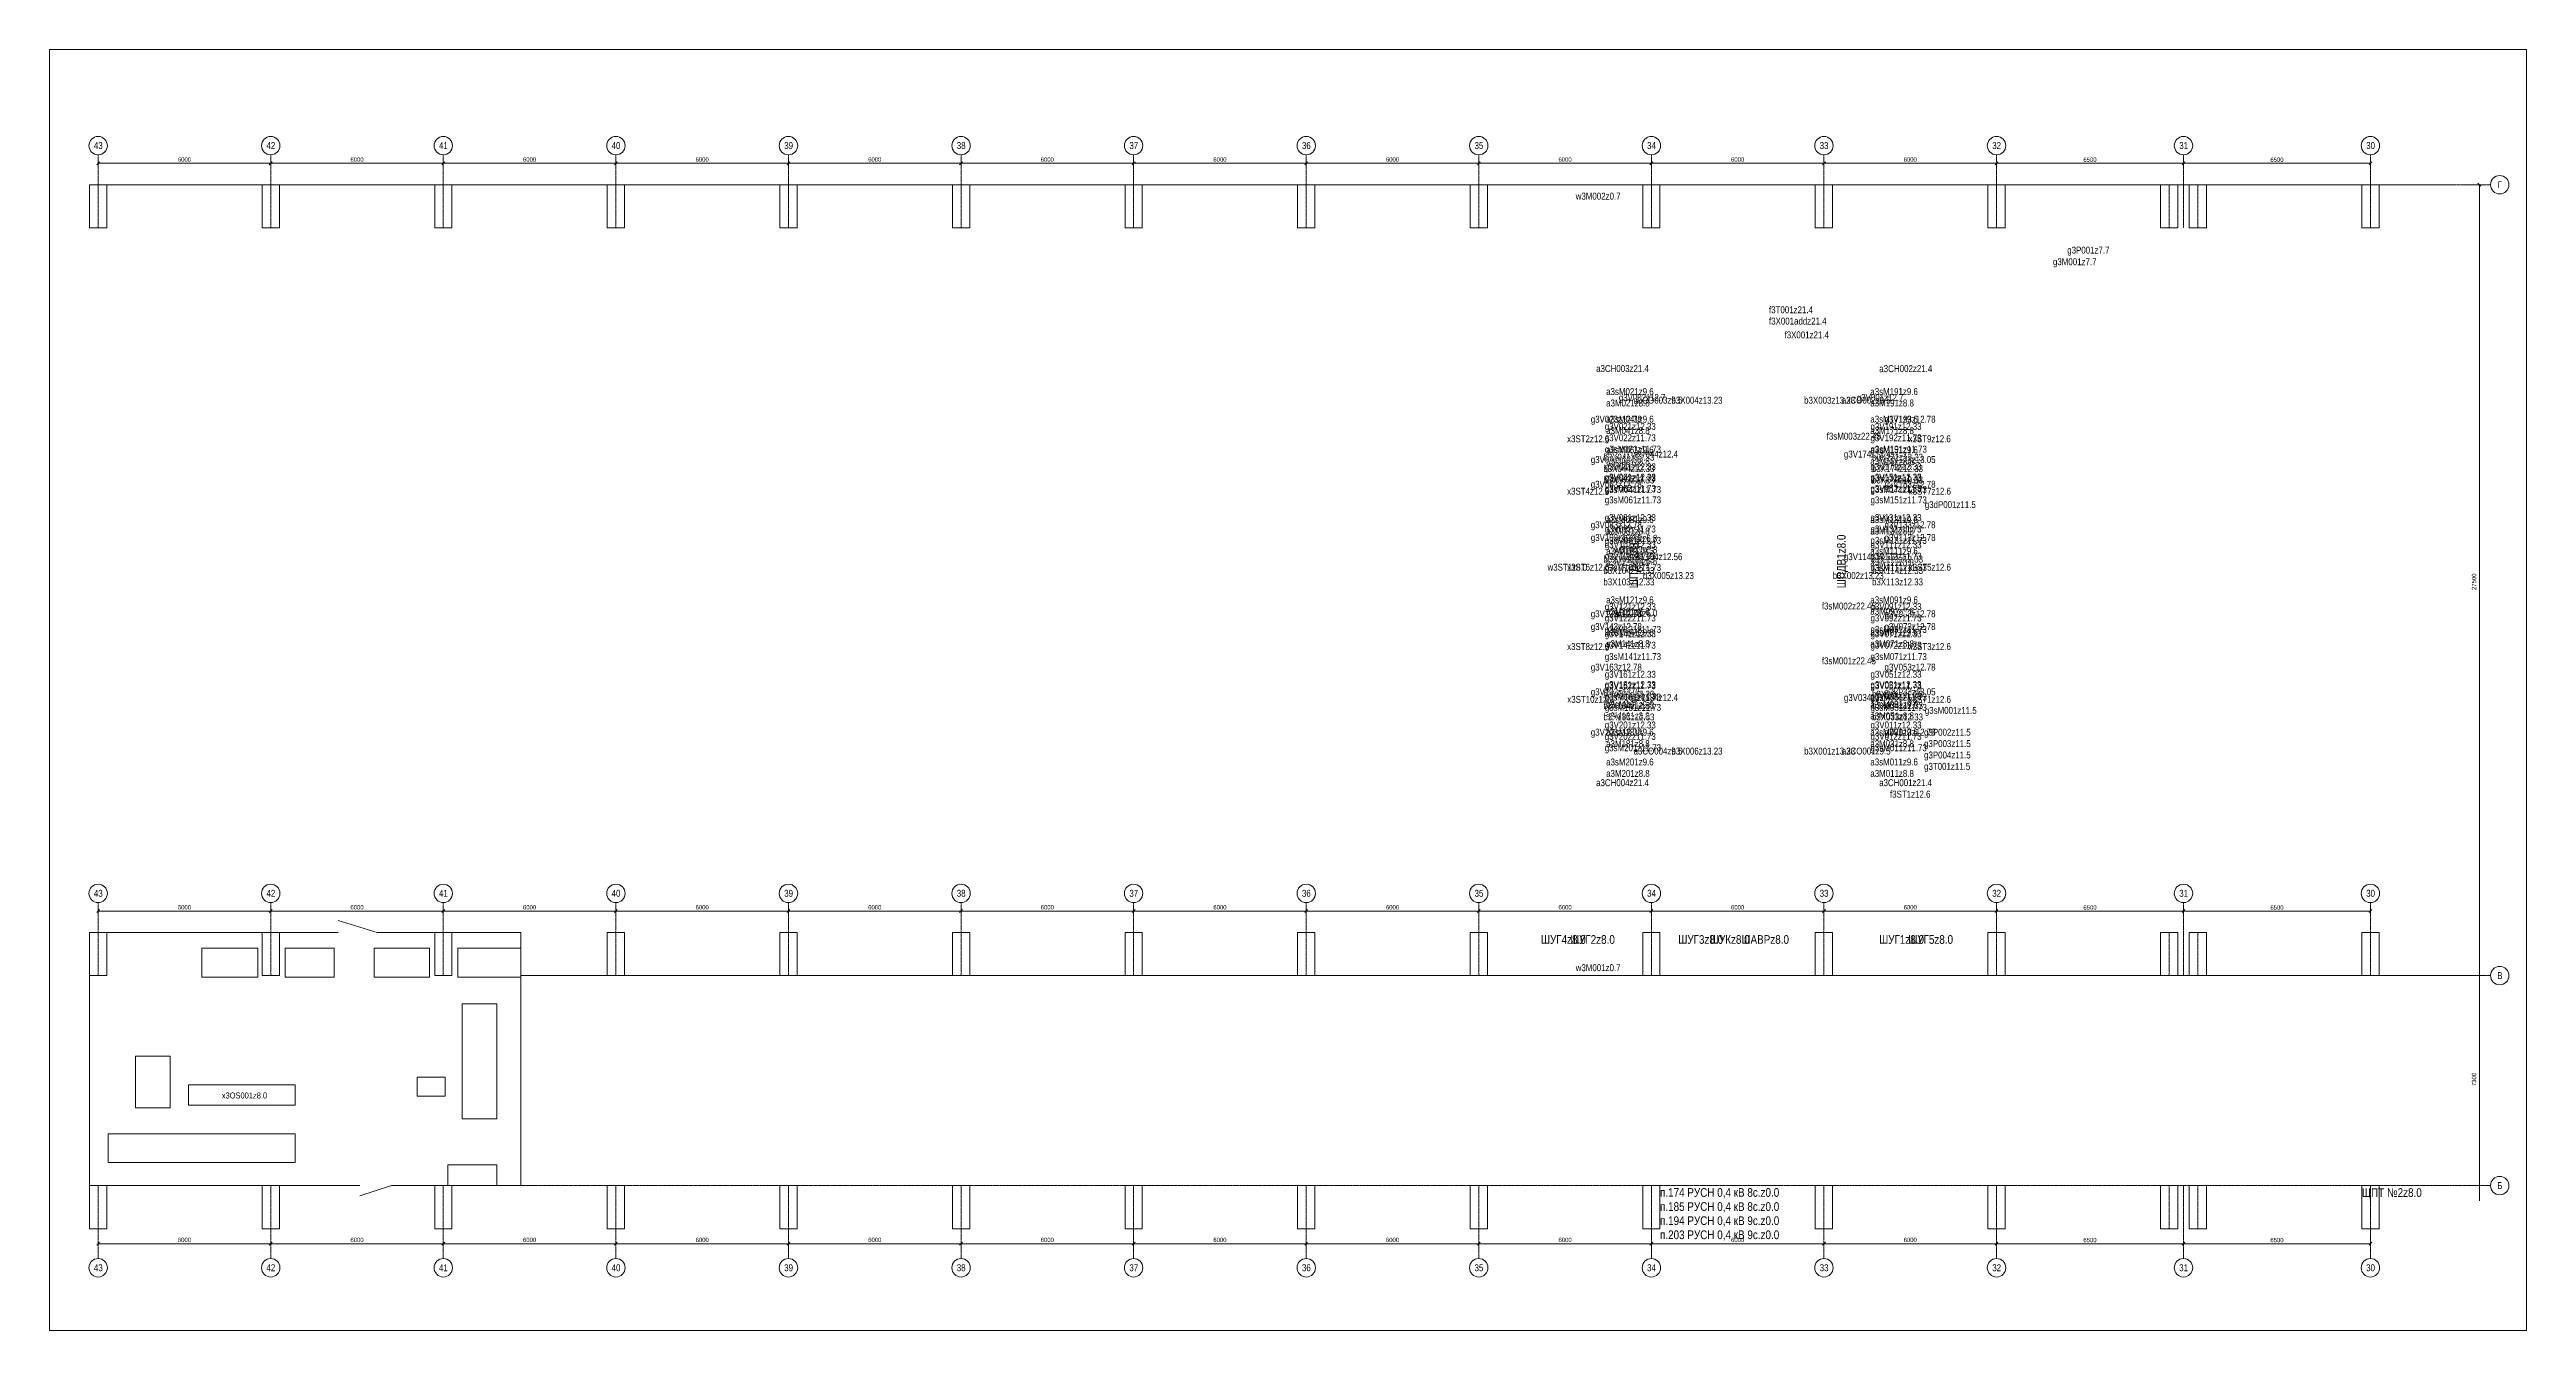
# Model space of a CAD drawing. Header units: millimetres. Extents: x 592 to 86706, y -44989 to -450.
import ezdxf

# ---------------------------------------------------------------- set-up
doc = ezdxf.new("R2010")
doc.units = ezdxf.units.MM
doc.header["$MEASUREMENT"] = 0
doc.linetypes.add('осеваяX2', pattern=[4, 2.5, -0.5, 0.5, -0.5])
for name, color, linetype, lineweight in [('plan_params_1_2_reg_Ном._пера__7', 7, 'Continuous', 15), ('plan_params_air_Ном._пера__7', 7, 'Continuous', 15), ('plan_params_burnSt_Ном._пера__1', 7, 'Continuous', 15), ('plan_params_burnSt_Ном._пера__7', 7, 'Continuous', 15), ('plan_params_gas_Ном._пера__1', 7, 'Continuous', 15), ('plan_params_ign_Ном._пера__7', 7, 'Continuous', 15), ('plan_params_racks_Ном._пера__7', 7, 'Continuous', 15), ('plan_params_saf_Ном._пера__7', 7, 'Continuous', 15), ('plan_params_smoke_Ном._пера__1', 7, 'Continuous', 15), ('plan_params_water_Ном._пера__1', 7, 'Continuous', 15), ('plan_static#1_Ном._пера__1', 7, 'Continuous', 15), ('plan_static#1_Ном._пера__7', 7, 'Continuous', 15)]:
    doc.layers.add(name, color=color, linetype=linetype, lineweight=lineweight)
doc.styles.add('СГЕНЕРИР_СТИЛЬ_1', font='')
doc.styles.get('СГЕНЕРИР_СТИЛЬ_1').set_extended_font_data('Arial Narrow')

msp = doc.modelspace()

# ---------------------------------------------------------------- texts
at = {"layer": 'plan_params_1_2_reg_Ном._пера__7', "color": 7, "linetype": 'Continuous', "lineweight": 15, "char_height": 240, "attachment_point": 1, "line_spacing_factor": 0.990084, "style": 'СГЕНЕРИР_СТИЛЬ_1'}
for s, insert in [('\\A1;{\\pql;\\fArial Narrow|b0|i0|c204|p34;g3V\\fArial Narrow|b0|i0|c204|p34;02\\fArial Narrow|b0|i0|c204|p34;1z12.33\\P\\pql;\\fArial Narrow|b0|i0|c204|p34;g3V\\fArial Narrow|b0|i0|c204|p34;02\\fArial Narrow|b0|i0|c204|p34;2z11.73\\P\\pql;\\fArial Narrow|b0|i0|c204|p34;g3sM\\fArial Narrow|b0|i0|c204|p34;02\\fArial Narrow|b0|i0|c204|p34;1z11.73}', (54662, -13434)), ('\\A1;{\\pql;\\fArial Narrow|b0|i0|c204|p34;g3V1\\fArial Narrow|b0|i0|c204|p34;9\\fArial Narrow|b0|i0|c204|p34;1z12.33\\P\\pql;\\fArial Narrow|b0|i0|c204|p34;g3V1\\fArial Narrow|b0|i0|c204|p34;9\\fArial Narrow|b0|i0|c204|p34;2z11.73\\P\\pql;\\fArial Narrow|b0|i0|c204|p34;g3sM1\\fArial Narrow|b0|i0|c204|p34;9\\fArial Narrow|b0|i0|c204|p34;1z11.73}', (63902, -13434)), ('\\A1;{\\pql;\\fArial Narrow|b0|i0|c204|p34;g3V\\fArial Narrow|b0|i0|c204|p34;0\\fArial Narrow|b0|i0|c204|p34;4\\fArial Narrow|b0|i0|c204|p34;1z12.33\\P\\pql;\\fArial Narrow|b0|i0|c204|p34;g3V0\\fArial Narrow|b0|i0|c204|p34;4\\fArial Narrow|b0|i0|c204|p34;2z11.73\\P\\pql;\\fArial Narrow|b0|i0|c204|p34;g3sM0\\fArial Narrow|b0|i0|c204|p34;4\\fArial Narrow|b0|i0|c204|p34;1z11.73}', (54662, -14837)), ('\\A1;{\\pql;\\fArial Narrow|b0|i0|c204|p34;g3V\\fArial Narrow|b0|i0|c204|p34;0\\fArial Narrow|b0|i0|c204|p34;6\\fArial Narrow|b0|i0|c204|p34;1z12.33\\P\\pql;\\fArial Narrow|b0|i0|c204|p34;g3V0\\fArial Narrow|b0|i0|c204|p34;6\\fArial Narrow|b0|i0|c204|p34;2z11.73\\P\\pql;\\fArial Narrow|b0|i0|c204|p34;g3sM0\\fArial Narrow|b0|i0|c204|p34;6\\fArial Narrow|b0|i0|c204|p34;1z11.73}', (54662, -15197)), ('\\A1;{\\pql;\\fArial Narrow|b0|i0|c204|p34;g3V1\\fArial Narrow|b0|i0|c204|p34;7\\fArial Narrow|b0|i0|c204|p34;1z12.33\\P\\pql;\\fArial Narrow|b0|i0|c204|p34;g3V1\\fArial Narrow|b0|i0|c204|p34;7\\fArial Narrow|b0|i0|c204|p34;2z11.73\\P\\pql;\\fArial Narrow|b0|i0|c204|p34;g3sM1\\fArial Narrow|b0|i0|c204|p34;7\\fArial Narrow|b0|i0|c204|p34;1z11.73}', (63902, -14835)), ('\\A1;{\\pql;\\fArial Narrow|b0|i0|c204|p34;g3V1\\fArial Narrow|b0|i0|c204|p34;5\\fArial Narrow|b0|i0|c204|p34;1z12.33\\P\\pql;\\fArial Narrow|b0|i0|c204|p34;g3V1\\fArial Narrow|b0|i0|c204|p34;5\\fArial Narrow|b0|i0|c204|p34;2z11.73\\P\\pql;\\fArial Narrow|b0|i0|c204|p34;g3sM1\\fArial Narrow|b0|i0|c204|p34;5\\fArial Narrow|b0|i0|c204|p34;1z11.73}', (63902, -15197)), ('\\A1;{\\pql;\\fArial Narrow|b0|i0|c204|p34;g3V\\fArial Narrow|b0|i0|c204|p34;08\\fArial Narrow|b0|i0|c204|p34;1z12.33\\P\\pql;\\fArial Narrow|b0|i0|c204|p34;g3V\\fArial Narrow|b0|i0|c204|p34;08\\fArial Narrow|b0|i0|c204|p34;2z11.73\\P\\pql;\\fArial Narrow|b0|i0|c204|p34;g3sM\\fArial Narrow|b0|i0|c204|p34;08\\fArial Narrow|b0|i0|c204|p34;1z11.73}', (54662, -16605)), ('\\A1;{\\pql;\\fArial Narrow|b0|i0|c204|p34;g3V\\fArial Narrow|b0|i0|c204|p34;13\\fArial Narrow|b0|i0|c204|p34;1z12.33\\P\\pql;\\fArial Narrow|b0|i0|c204|p34;g3V1\\fArial Narrow|b0|i0|c204|p34;3\\fArial Narrow|b0|i0|c204|p34;2z11.73\\P\\pql;\\fArial Narrow|b0|i0|c204|p34;g3sM1\\fArial Narrow|b0|i0|c204|p34;3\\fArial Narrow|b0|i0|c204|p34;1z11.73}', (63902, -16605)), ('\\A1;{\\pql;\\fArial Narrow|b0|i0|c204|p34;g3V\\fArial Narrow|b0|i0|c204|p34;1\\fArial Narrow|b0|i0|c204|p34;0\\fArial Narrow|b0|i0|c204|p34;1z12.33\\P\\pql;\\fArial Narrow|b0|i0|c204|p34;g3V1\\fArial Narrow|b0|i0|c204|p34;0\\fArial Narrow|b0|i0|c204|p34;2z11.73\\P\\pql;\\fArial Narrow|b0|i0|c204|p34;g3sM1\\fArial Narrow|b0|i0|c204|p34;0\\fArial Narrow|b0|i0|c204|p34;1z11.73}', (54662, -17549)), ('\\A1;{\\pql;\\fArial Narrow|b0|i0|c204|p34;g3V\\fArial Narrow|b0|i0|c204|p34;11\\fArial Narrow|b0|i0|c204|p34;1z12.33\\P\\pql;\\fArial Narrow|b0|i0|c204|p34;g3V\\fArial Narrow|b0|i0|c204|p34;11\\fArial Narrow|b0|i0|c204|p34;2z11.73\\P\\pql;\\fArial Narrow|b0|i0|c204|p34;g3sM\\fArial Narrow|b0|i0|c204|p34;11\\fArial Narrow|b0|i0|c204|p34;1z11.73}', (63902, -17549)), ('\\A1;{\\pql;\\fArial Narrow|b0|i0|c204|p34;g3V\\fArial Narrow|b0|i0|c204|p34;1\\fArial Narrow|b0|i0|c204|p34;2\\fArial Narrow|b0|i0|c204|p34;1z12.33\\P\\pql;\\fArial Narrow|b0|i0|c204|p34;g3V1\\fArial Narrow|b0|i0|c204|p34;2\\fArial Narrow|b0|i0|c204|p34;2z11.73\\P\\pql;\\fArial Narrow|b0|i0|c204|p34;g3sM1\\fArial Narrow|b0|i0|c204|p34;2\\fArial Narrow|b0|i0|c204|p34;1z11.73}', (54662, -19699)), ('\\A1;{\\pql;\\fArial Narrow|b0|i0|c204|p34;g3V0\\fArial Narrow|b0|i0|c204|p34;9\\fArial Narrow|b0|i0|c204|p34;1z12.33\\P\\pql;\\fArial Narrow|b0|i0|c204|p34;g3V0\\fArial Narrow|b0|i0|c204|p34;9\\fArial Narrow|b0|i0|c204|p34;2z11.73\\P\\pql;\\fArial Narrow|b0|i0|c204|p34;g3sM0\\fArial Narrow|b0|i0|c204|p34;9\\fArial Narrow|b0|i0|c204|p34;1z11.73}', (63902, -19699)), ('\\A1;{\\pql;\\fArial Narrow|b0|i0|c204|p34;g3V\\fArial Narrow|b0|i0|c204|p34;1\\fArial Narrow|b0|i0|c204|p34;4\\fArial Narrow|b0|i0|c204|p34;1z12.33\\P\\pql;\\fArial Narrow|b0|i0|c204|p34;g3V1\\fArial Narrow|b0|i0|c204|p34;4\\fArial Narrow|b0|i0|c204|p34;2z11.73\\P\\pql;\\fArial Narrow|b0|i0|c204|p34;g3sM1\\fArial Narrow|b0|i0|c204|p34;4\\fArial Narrow|b0|i0|c204|p34;1z11.73}', (54662, -20645)), ('\\A1;{\\pql;\\fArial Narrow|b0|i0|c204|p34;g3V0\\fArial Narrow|b0|i0|c204|p34;7\\fArial Narrow|b0|i0|c204|p34;1z12.33\\P\\pql;\\fArial Narrow|b0|i0|c204|p34;g3V0\\fArial Narrow|b0|i0|c204|p34;7\\fArial Narrow|b0|i0|c204|p34;2z11.73\\P\\pql;\\fArial Narrow|b0|i0|c204|p34;g3sM0\\fArial Narrow|b0|i0|c204|p34;7\\fArial Narrow|b0|i0|c204|p34;1z11.73}', (63902, -20645)), ('\\A1;{\\pql;\\fArial Narrow|b0|i0|c204|p34;g3V\\fArial Narrow|b0|i0|c204|p34;1\\fArial Narrow|b0|i0|c204|p34;6\\fArial Narrow|b0|i0|c204|p34;1z12.33\\P\\pql;\\fArial Narrow|b0|i0|c204|p34;g3V1\\fArial Narrow|b0|i0|c204|p34;6\\fArial Narrow|b0|i0|c204|p34;2z11.73\\P\\pql;\\fArial Narrow|b0|i0|c204|p34;g3sM1\\fArial Narrow|b0|i0|c204|p34;6\\fArial Narrow|b0|i0|c204|p34;1z11.73}', (54662, -22053)), ('\\A1;{\\pql;\\fArial Narrow|b0|i0|c204|p34;g3V0\\fArial Narrow|b0|i0|c204|p34;5\\fArial Narrow|b0|i0|c204|p34;1z12.33\\P\\pql;\\fArial Narrow|b0|i0|c204|p34;g3V0\\fArial Narrow|b0|i0|c204|p34;5\\fArial Narrow|b0|i0|c204|p34;2z11.73\\P\\pql;\\fArial Narrow|b0|i0|c204|p34;g3sM0\\fArial Narrow|b0|i0|c204|p34;5\\fArial Narrow|b0|i0|c204|p34;1z11.73}', (63902, -22053)), ('\\A1;{\\pql;\\fArial Narrow|b0|i0|c204|p34;g3V\\fArial Narrow|b0|i0|c204|p34;18\\fArial Narrow|b0|i0|c204|p34;1z12.33\\P\\pql;\\fArial Narrow|b0|i0|c204|p34;g3V\\fArial Narrow|b0|i0|c204|p34;18\\fArial Narrow|b0|i0|c204|p34;2z11.73\\P\\pql;\\fArial Narrow|b0|i0|c204|p34;g3sM\\fArial Narrow|b0|i0|c204|p34;18\\fArial Narrow|b0|i0|c204|p34;1z11.73}', (54662, -22413)), ('\\A1;{\\pql;\\fArial Narrow|b0|i0|c204|p34;g3V0\\fArial Narrow|b0|i0|c204|p34;3\\fArial Narrow|b0|i0|c204|p34;1z12.33\\P\\pql;\\fArial Narrow|b0|i0|c204|p34;g3V0\\fArial Narrow|b0|i0|c204|p34;3\\fArial Narrow|b0|i0|c204|p34;2z11.73\\P\\pql;\\fArial Narrow|b0|i0|c204|p34;g3sM0\\fArial Narrow|b0|i0|c204|p34;3\\fArial Narrow|b0|i0|c204|p34;1z11.73}', (63902, -22413)), ('\\A1;{\\pql;\\fArial Narrow|b0|i0|c204|p34;g3V\\fArial Narrow|b0|i0|c204|p34;20\\fArial Narrow|b0|i0|c204|p34;1z12.33\\P\\pql;\\fArial Narrow|b0|i0|c204|p34;g3V\\fArial Narrow|b0|i0|c204|p34;20\\fArial Narrow|b0|i0|c204|p34;2z11.73\\P\\pql;\\fArial Narrow|b0|i0|c204|p34;g3sM\\fArial Narrow|b0|i0|c204|p34;20\\fArial Narrow|b0|i0|c204|p34;1z11.73}', (54662, -23816)), ('\\A1;{\\pql;\\fArial Narrow|b0|i0|c204|p34;g3V011z12.33\\P\\pql;\\fArial Narrow|b0|i0|c204|p34;g3V01\\fArial Narrow|b0|i0|c204|p34;2z11.73\\P\\pql;\\fArial Narrow|b0|i0|c204|p34;g3sM011z11.73}', (63902, -23816))]:
    msp.add_mtext(s, dxfattribs=dict(at, insert=insert))
at = {"layer": 'plan_params_air_Ном._пера__7', "color": 7, "linetype": 'Continuous', "lineweight": 15, "char_height": 240, "attachment_point": 1, "line_spacing_factor": 0.992811, "style": 'СГЕНЕРИР_СТИЛЬ_1'}
for s, insert in [('\\A1;{\\pql;\\fArial Narrow|b0|i0|c204|p34;a3sM\\fArial Narrow|b0|i0|c204|p34;02\\fArial Narrow|b0|i0|c204|p34;1z9.6\\P\\pql;\\fArial Narrow|b0|i0|c204|p34;a3M\\fArial Narrow|b0|i0|c204|p34;02\\fArial Narrow|b0|i0|c204|p34;1z8.8}', (54710, -12223)), ('\\A1;{\\pql;\\fArial Narrow|b0|i0|c204|p34;a3sM1\\fArial Narrow|b0|i0|c204|p34;9\\fArial Narrow|b0|i0|c204|p34;1z9.6\\P\\pql;\\fArial Narrow|b0|i0|c204|p34;a3M1\\fArial Narrow|b0|i0|c204|p34;9\\fArial Narrow|b0|i0|c204|p34;1z8.8}', (63896, -12223)), ('\\A1;{\\pql;\\fArial Narrow|b0|i0|c204|p34;a3sM\\fArial Narrow|b0|i0|c204|p34;04\\fArial Narrow|b0|i0|c204|p34;1z9.6\\P\\pql;\\fArial Narrow|b0|i0|c204|p34;a3M\\fArial Narrow|b0|i0|c204|p34;04\\fArial Narrow|b0|i0|c204|p34;1z8.8}', (54710, -13183)), ('\\A1;{\\pql;\\fArial Narrow|b0|i0|c204|p34;a3sM1\\fArial Narrow|b0|i0|c204|p34;7\\fArial Narrow|b0|i0|c204|p34;1z9.6\\P\\pql;\\fArial Narrow|b0|i0|c204|p34;a3M1\\fArial Narrow|b0|i0|c204|p34;7\\fArial Narrow|b0|i0|c204|p34;1z8.8}', (63896, -13183)), ('\\A1;{\\pql;\\fArial Narrow|b0|i0|c204|p34;a3sM\\fArial Narrow|b0|i0|c204|p34;06\\fArial Narrow|b0|i0|c204|p34;1z9.6\\P\\pql;\\fArial Narrow|b0|i0|c204|p34;a3M\\fArial Narrow|b0|i0|c204|p34;06\\fArial Narrow|b0|i0|c204|p34;1z8.8}', (54710, -14250)), ('\\A1;{\\pql;\\fArial Narrow|b0|i0|c204|p34;a3sM1\\fArial Narrow|b0|i0|c204|p34;5\\fArial Narrow|b0|i0|c204|p34;1z9.6\\P\\pql;\\fArial Narrow|b0|i0|c204|p34;a3M1\\fArial Narrow|b0|i0|c204|p34;5\\fArial Narrow|b0|i0|c204|p34;1z8.8}', (63896, -14250)), ('\\A1;{\\pql;\\fArial Narrow|b0|i0|c204|p34;a3sM\\fArial Narrow|b0|i0|c204|p34;08\\fArial Narrow|b0|i0|c204|p34;1z9.6\\P\\pql;\\fArial Narrow|b0|i0|c204|p34;a3M\\fArial Narrow|b0|i0|c204|p34;08\\fArial Narrow|b0|i0|c204|p34;1z8.8}', (54710, -16675)), ('\\A1;{\\pql;\\fArial Narrow|b0|i0|c204|p34;a3sM1\\fArial Narrow|b0|i0|c204|p34;3\\fArial Narrow|b0|i0|c204|p34;1z9.6\\P\\pql;\\fArial Narrow|b0|i0|c204|p34;a3M1\\fArial Narrow|b0|i0|c204|p34;3\\fArial Narrow|b0|i0|c204|p34;1z8.8}', (63896, -16675)), ('\\A1;{\\pql;\\fArial Narrow|b0|i0|c204|p34;a3sM1\\fArial Narrow|b0|i0|c204|p34;0\\fArial Narrow|b0|i0|c204|p34;1z9.6\\P\\pql;\\fArial Narrow|b0|i0|c204|p34;a3M1\\fArial Narrow|b0|i0|c204|p34;0\\fArial Narrow|b0|i0|c204|p34;1z8.8}', (54710, -17769)), ('\\A1;{\\pql;\\fArial Narrow|b0|i0|c204|p34;a3sM\\fArial Narrow|b0|i0|c204|p34;11\\fArial Narrow|b0|i0|c204|p34;1z9.6\\P\\pql;\\fArial Narrow|b0|i0|c204|p34;a3M\\fArial Narrow|b0|i0|c204|p34;11\\fArial Narrow|b0|i0|c204|p34;1z8.8}', (63896, -17769)), ('\\A1;{\\pql;\\fArial Narrow|b0|i0|c204|p34;a3sM1\\fArial Narrow|b0|i0|c204|p34;2\\fArial Narrow|b0|i0|c204|p34;1z9.6\\P\\pql;\\fArial Narrow|b0|i0|c204|p34;a3M1\\fArial Narrow|b0|i0|c204|p34;2\\fArial Narrow|b0|i0|c204|p34;1z8.8}', (54710, -19465)), ('\\A1;{\\pql;\\fArial Narrow|b0|i0|c204|p34;a3sM0\\fArial Narrow|b0|i0|c204|p34;9\\fArial Narrow|b0|i0|c204|p34;1z9.6\\P\\pql;\\fArial Narrow|b0|i0|c204|p34;a3M0\\fArial Narrow|b0|i0|c204|p34;9\\fArial Narrow|b0|i0|c204|p34;1z8.8}', (63896, -19465)), ('\\A1;{\\pql;\\fArial Narrow|b0|i0|c204|p34;a3sM\\fArial Narrow|b0|i0|c204|p34;14\\fArial Narrow|b0|i0|c204|p34;1z9.6\\P\\pql;\\fArial Narrow|b0|i0|c204|p34;a3M\\fArial Narrow|b0|i0|c204|p34;14\\fArial Narrow|b0|i0|c204|p34;1z8.8}', (54710, -20593)), ('\\A1;{\\pql;\\fArial Narrow|b0|i0|c204|p34;a3sM0\\fArial Narrow|b0|i0|c204|p34;7\\fArial Narrow|b0|i0|c204|p34;1z9.6\\P\\pql;\\fArial Narrow|b0|i0|c204|p34;a3M0\\fArial Narrow|b0|i0|c204|p34;7\\fArial Narrow|b0|i0|c204|p34;1z8.8}', (63896, -20593)), ('\\A1;{\\pql;\\fArial Narrow|b0|i0|c204|p34;a3sM\\fArial Narrow|b0|i0|c204|p34;16\\fArial Narrow|b0|i0|c204|p34;1z9.6\\P\\pql;\\fArial Narrow|b0|i0|c204|p34;a3M\\fArial Narrow|b0|i0|c204|p34;16\\fArial Narrow|b0|i0|c204|p34;1z8.8}', (54710, -23104)), ('\\A1;{\\pql;\\fArial Narrow|b0|i0|c204|p34;a3sM0\\fArial Narrow|b0|i0|c204|p34;5\\fArial Narrow|b0|i0|c204|p34;1z9.6\\P\\pql;\\fArial Narrow|b0|i0|c204|p34;a3M0\\fArial Narrow|b0|i0|c204|p34;5\\fArial Narrow|b0|i0|c204|p34;1z8.8}', (63896, -23104)), ('\\A1;{\\pql;\\fArial Narrow|b0|i0|c204|p34;a3sM\\fArial Narrow|b0|i0|c204|p34;18\\fArial Narrow|b0|i0|c204|p34;1z9.6\\P\\pql;\\fArial Narrow|b0|i0|c204|p34;a3M\\fArial Narrow|b0|i0|c204|p34;18\\fArial Narrow|b0|i0|c204|p34;1z8.8}', (54710, -24069)), ('\\A1;{\\pql;\\fArial Narrow|b0|i0|c204|p34;a3sM0\\fArial Narrow|b0|i0|c204|p34;3\\fArial Narrow|b0|i0|c204|p34;1z9.6\\P\\pql;\\fArial Narrow|b0|i0|c204|p34;a3M0\\fArial Narrow|b0|i0|c204|p34;3\\fArial Narrow|b0|i0|c204|p34;1z8.8}', (63896, -24069)), ('\\A1;{\\pql;\\fArial Narrow|b0|i0|c204|p34;a3sM\\fArial Narrow|b0|i0|c204|p34;20\\fArial Narrow|b0|i0|c204|p34;1z9.6\\P\\pql;\\fArial Narrow|b0|i0|c204|p34;a3M\\fArial Narrow|b0|i0|c204|p34;20\\fArial Narrow|b0|i0|c204|p34;1z8.8}', (54710, -25102)), ('\\A1;{\\pql;\\fArial Narrow|b0|i0|c204|p34;a3\\fArial Narrow|b0|i0|c204|p34;sM011z9.6\\P\\pql;\\fArial Narrow|b0|i0|c204|p34;a\\fArial Narrow|b0|i0|c204|p34;3M011z8.8}', (63896, -25102))]:
    msp.add_mtext(s, dxfattribs=dict(at, insert=insert))
at = {"layer": 'plan_params_burnSt_Ном._пера__1', "color": 7, "linetype": 'Continuous', "lineweight": 15, "char_height": 240, "style": 'СГЕНЕРИР_СТИЛЬ_1'}
for s, insert, attachment_point in [('\\A1;{\\pql;\\fArial Narrow|b0|i0|c204|p34;x3ST2z12.6}', (53353, -13865), 1), ('\\A1;{\\pql;\\fArial Narrow|b0|i0|c204|p34;x3ST9z12.\\fArial Narrow|b0|i0|c204|p34;6}', (65223, -13865), 1), ('\\A1;{\\pql;\\fArial Narrow|b0|i0|c204|p34;x3ST4z12.6}', (53353, -15688), 1), ('\\A1;{\\pqc;\\fArial Narrow|b0|i0|c204|p34;x3ST7z12.6}', (65963, -15688), 2), ('\\A1;{\\pql;\\fArial Narrow|b0|i0|c204|p34;x3ST6z12.6}', (53353, -18330), 1), ('\\A1;{\\pqc;\\fArial Narrow|b0|i0|c204|p34;x3ST5z12.6}', (65963, -18330), 2), ('\\A1;{\\pql;\\fArial Narrow|b0|i0|c204|p34;x3ST8z12.6}', (53353, -21088), 1), ('\\A1;{\\pqc;\\fArial Narrow|b0|i0|c204|p34;x3ST10z12.6}', (54169, -22925), 2)]:
    msp.add_mtext(s, dxfattribs=dict(at, insert=insert, attachment_point=attachment_point))
at = {"layer": 'plan_params_burnSt_Ном._пера__7', "color": 7, "linetype": 'Continuous', "lineweight": 15, "char_height": 240, "attachment_point": 2, "style": 'СГЕНЕРИР_СТИЛЬ_1'}
for s, insert in [('\\A1;{\\pqc;\\fArial Narrow|b0|i0|c204|p34;x3ST3z12.6}', (65963, -21088)), ('\\A1;{\\pqc;\\fArial Narrow|b0|i0|c204|p34;x3ST1z12.6}', (65963, -22925))]:
    msp.add_mtext(s, dxfattribs=dict(at, insert=insert))
at = {"layer": 'plan_params_gas_Ном._пера__1', "color": 7, "linetype": 'Continuous', "lineweight": 15, "char_height": 240, "attachment_point": 2, "style": 'СГЕНЕРИР_СТИЛЬ_1'}
for s, insert in [('\\A1;{\\pqc;\\fArial Narrow|b0|i0|c204|p34;g3\\fArial Narrow|b0|i0|c204|p34;M\\fArial Narrow|b0|i0|c204|p34;001z7.7}', (71002, -7709)), ('\\A1;{\\pqc;\\fArial Narrow|b0|i0|c204|p34;g3P001z\\fArial Narrow|b0|i0|c204|p34;7.7}', (71475, -7304)), ('\\A1;{\\pqc;\\fArial Narrow|b0|i0|c204|p34;g3V00\\fArial Narrow|b0|i0|c204|p34;2\\fArial Narrow|b0|i0|c204|p34;z12.7}', (55960, -12430)), ('\\A1;{\\pqc;\\fArial Narrow|b0|i0|c204|p34;b3X00\\fArial Narrow|b0|i0|c204|p34;4\\fArial Narrow|b0|i0|c204|p34;z13.23}', (57868, -12525)), ('\\A1;{\\pqc;\\fArial Narrow|b0|i0|c204|p34;b3X00\\fArial Narrow|b0|i0|c204|p34;3\\fArial Narrow|b0|i0|c204|p34;z13.23}', (62481, -12525)), ('\\A1;{\\pqc;\\fArial Narrow|b0|i0|c204|p34;g3V001z\\fArial Narrow|b0|i0|c204|p34;12\\fArial Narrow|b0|i0|c204|p34;.\\fArial Narrow|b0|i0|c204|p34;7}', (64235, -12430)), ('\\A1;{\\pqc;\\fArial Narrow|b0|i0|c204|p34;g3dP001z\\fArial Narrow|b0|i0|c204|p34;11.5}', (66675, -16154)), ('\\A1;{\\pqc;\\fArial Narrow|b0|i0|c204|p34;b3X00\\fArial Narrow|b0|i0|c204|p34;5\\fArial Narrow|b0|i0|c204|p34;z13.23}', (56875, -18620)), ('\\A1;{\\pqc;\\fArial Narrow|b0|i0|c204|p34;b3X00\\fArial Narrow|b0|i0|c204|p34;2\\fArial Narrow|b0|i0|c204|p34;z13.23}', (63475, -18620)), ('\\A1;{\\pqc;\\fArial Narrow|b0|i0|c204|p34;g3sM001z11.5}', (66691, -23308)), ('\\A1;{\\pqc;\\fArial Narrow|b0|i0|c204|p34;b3X00\\fArial Narrow|b0|i0|c204|p34;6\\fArial Narrow|b0|i0|c204|p34;z13.23}', (57868, -24725)), ('\\A1;{\\pqc;\\fArial Narrow|b0|i0|c204|p34;b3X001z1\\fArial Narrow|b0|i0|c204|p34;3\\fArial Narrow|b0|i0|c204|p34;.\\fArial Narrow|b0|i0|c204|p34;23}', (62481, -24725))]:
    msp.add_mtext(s, dxfattribs=dict(at, insert=insert))
at = {"layer": 'plan_params_gas_Ном._пера__1', "color": 7, "linetype": 'Continuous', "lineweight": 15, "insert": (65763, -24068), "char_height": 240, "attachment_point": 1, "line_spacing_factor": 0.988674, "style": 'СГЕНЕРИР_СТИЛЬ_1'}
msp.add_mtext('\\A1;{\\pql;\\fArial Narrow|b0|i0|c204|p34;g3P00\\fArial Narrow|b0|i0|c204|p34;2\\fArial Narrow|b0|i0|c204|p34;z11.5\\P\\pql;\\fArial Narrow|b0|i0|c204|p34;g3P003z11.5\\P\\pql;\\fArial Narrow|b0|i0|c204|p34;g3P004z11.5\\P\\pql;\\fArial Narrow|b0|i0|c204|p34;g3T001z11.5}', dxfattribs=at)
at = {"layer": 'plan_params_ign_Ном._пера__7', "color": 7, "linetype": 'Continuous', "lineweight": 15, "char_height": 240, "attachment_point": 1, "line_spacing_factor": 0.989327, "style": 'СГЕНЕРИР_СТИЛЬ_1'}
for s, insert in [('\\A1;{\\pql;\\fArial Narrow|b0|i0|c204|p34;b3X041z12.33\\P\\pql;\\fArial Narrow|b0|i0|c204|p34;b3X044\\fArial Narrow|b0|i0|c204|p34;z\\fArial Narrow|b0|i0|c204|p34;12.33\\P\\pql;\\fArial Narrow|b0|i0|c204|p34;b3X043z12.33}', (54613, -14505)), ('\\A1;{\\pql;\\fArial Narrow|b0|i0|c204|p34;b3X171z12.33\\P\\pql;\\fArial Narrow|b0|i0|c204|p34;b3X17\\fArial Narrow|b0|i0|c204|p34;4\\fArial Narrow|b0|i0|c204|p34;z12.33\\P\\pql;\\fArial Narrow|b0|i0|c204|p34;b3X173z12.33}', (63952, -14506)), ('\\A1;{\\pql;\\fArial Narrow|b0|i0|c204|p34;b3X101z12.33\\P\\pql;\\fArial Narrow|b0|i0|c204|p34;b3X10\\fArial Narrow|b0|i0|c204|p34;4\\fArial Narrow|b0|i0|c204|p34;z12.33\\P\\pql;\\fArial Narrow|b0|i0|c204|p34;b3X103z12.33}', (54613, -18049)), ('\\A1;{\\pql;\\fArial Narrow|b0|i0|c204|p34;b3X111z12.33\\P\\pql;\\fArial Narrow|b0|i0|c204|p34;b3X114z12.33\\P\\pql;\\fArial Narrow|b0|i0|c204|p34;b3X113z12.33}', (63952, -18049)), ('\\A1;{\\pql;\\fArial Narrow|b0|i0|c204|p34;b3X181z12.33\\P\\pql;\\fArial Narrow|b0|i0|c204|p34;b3X18\\fArial Narrow|b0|i0|c204|p34;4\\fArial Narrow|b0|i0|c204|p34;z12.33\\P\\pql;\\fArial Narrow|b0|i0|c204|p34;b3X183z12.33}', (54613, -22745)), ('\\A1;{\\pql;\\fArial Narrow|b0|i0|c204|p34;b3X031z12.33\\P\\pql;\\fArial Narrow|b0|i0|c204|p34;b3X03\\fArial Narrow|b0|i0|c204|p34;4\\fArial Narrow|b0|i0|c204|p34;z12.33\\P\\pql;\\fArial Narrow|b0|i0|c204|p34;b3X033z12.33}', (63952, -22745))]:
    msp.add_mtext(s, dxfattribs=dict(at, insert=insert))
at = {"layer": 'plan_params_ign_Ном._пера__7', "color": 7, "linetype": 'Continuous', "lineweight": 15, "char_height": 240, "attachment_point": 1, "style": 'СГЕНЕРИР_СТИЛЬ_1'}
for s, insert in [('\\A1;{\\pql;\\fArial Narrow|b0|i0|c204|p34;g3V\\fArial Narrow|b0|i0|c204|p34;04\\fArial Narrow|b0|i0|c204|p34;4z12.4}', (55588, -14396)), ('\\A1;{\\pql;\\fArial Narrow|b0|i0|c204|p34;g3V\\fArial Narrow|b0|i0|c204|p34;17\\fArial Narrow|b0|i0|c204|p34;4z12.4}', (62976, -14396)), ('\\A1;{\\pql;\\fArial Narrow|b0|i0|c204|p34;g3V\\fArial Narrow|b0|i0|c204|p34;10\\fArial Narrow|b0|i0|c204|p34;4z12.56}', (55588, -17964)), ('\\A1;{\\pql;\\fArial Narrow|b0|i0|c204|p34;g3V1\\fArial Narrow|b0|i0|c204|p34;1\\fArial Narrow|b0|i0|c204|p34;4z12.\\fArial Narrow|b0|i0|c204|p34;56}', (62976, -17964)), ('\\A1;{\\pql;\\fArial Narrow|b0|i0|c204|p34;g3V\\fArial Narrow|b0|i0|c204|p34;18\\fArial Narrow|b0|i0|c204|p34;4z12.4}', (55588, -22862)), ('\\A1;{\\pql;\\fArial Narrow|b0|i0|c204|p34;g3V034z12.4}', (62976, -22862))]:
    msp.add_mtext(s, dxfattribs=dict(at, insert=insert))
at = {"layer": 'plan_params_racks_Ном._пера__7', "color": 7, "linetype": 'Continuous', "lineweight": 15, "char_height": 300, "attachment_point": 1, "rotation": 90, "style": 'СГЕНЕРИР_СТИЛЬ_1'}
for s, insert in [('\\A1;{\\pql;\\fArial Narrow|b0|i0|c204|p34;ШПДВ\\fArial Narrow|b0|i0|c204|p34;2\\fArial Narrow|b0|i0|c204|p34;z8.0}', (55521, -19182)), ('\\A1;{\\pql;\\fArial Narrow|b0|i0|c204|p34;ШПДВ1\\fArial Narrow|b0|i0|c204|p34;z8.0}', (62735, -19182))]:
    msp.add_mtext(s, dxfattribs=dict(at, insert=insert))
at = {"layer": 'plan_params_racks_Ном._пера__7', "color": 7, "linetype": 'Continuous', "lineweight": 15, "style": 'СГЕНЕРИР_СТИЛЬ_1'}
for s, insert, char_height, attachment_point in [('\\A1;{\\pql;\\fArial Narrow|b0|i0|c204|p34;ШУГ4\\fArial Narrow|b0|i0|c204|p34;z8.0}', (52444, -31244), 300, 1), ('\\A1;{\\pql;\\fArial Narrow|b0|i0|c204|p34;ШУГ2\\fArial Narrow|b0|i0|c204|p34;z8.0}', (53455, -31244), 300, 1), ('\\A1;{\\pql;\\fArial Narrow|b0|i0|c204|p34;ШУГ3\\fArial Narrow|b0|i0|c204|p34;z8.0}', (57219, -31244), 300, 1), ('\\A1;{\\pql;\\fArial Narrow|b0|i0|c204|p34;ШУК\\fArial Narrow|b0|i0|c204|p34;z8.0}', (58317, -31244), 300, 1), ('\\A1;{\\pql;\\fArial Narrow|b0|i0|c204|p34;ШАВР\\fArial Narrow|b0|i0|c204|p34;z8.0}', (59414, -31244), 300, 1), ('\\A1;{\\pql;\\fArial Narrow|b0|i0|c204|p34;ШУГ1\\fArial Narrow|b0|i0|c204|p34;z8.0}', (64202, -31244), 300, 1), ('\\A1;{\\pql;\\fArial Narrow|b0|i0|c204|p34;ШУГ5\\fArial Narrow|b0|i0|c204|p34;z8.0}', (65213, -31244), 300, 1), ('\\A1;{\\pql;\\fArial Narrow|b0|i0|c204|p34;x3OS001\\fArial Narrow|b0|i0|c204|p34;\\H1.004694x;z8.0}', (6582, -36820), 207.36, 4), ('\\A1;{\\pql;\\fArial Narrow|b0|i0|c204|p34;ЩПТ\\fArial Narrow|b0|i0|c204|p34; \\fArial Narrow|b0|i0|c204|p34;№2z8\\fArial Narrow|b0|i0|c204|p34;.0}', (80982, -40044), 300, 1)]:
    msp.add_mtext(s, dxfattribs=dict(at, insert=insert, char_height=char_height, attachment_point=attachment_point))
at = {"layer": 'plan_params_racks_Ном._пера__7', "color": 7, "linetype": 'Continuous', "lineweight": 15, "insert": (56582, -40040), "char_height": 300, "attachment_point": 1, "line_spacing_factor": 0.980775, "style": 'СГЕНЕРИР_СТИЛЬ_1'}
msp.add_mtext('\\A1;{\\pql;\\fArial Narrow|b0|i0|c204|p34;п.174\\fArial Narrow|b0|i0|c204|p34; \\fArial Narrow|b0|i0|c204|p34;РУСН\\fArial Narrow|b0|i0|c204|p34; \\fArial Narrow|b0|i0|c204|p34;0,4\\fArial Narrow|b0|i0|c204|p34; \\fArial Narrow|b0|i0|c204|p34;кВ\\fArial Narrow|b0|i0|c204|p34; \\fArial Narrow|b0|i0|c204|p34;8с.\\fArial Narrow|b0|i0|c204|p34;z0.0\\P\\pql;\\fArial Narrow|b0|i0|c204|p34;п.185\\fArial Narrow|b0|i0|c204|p34; \\fArial Narrow|b0|i0|c204|p34;РУСН\\fArial Narrow|b0|i0|c204|p34; \\fArial Narrow|b0|i0|c204|p34;0,4\\fArial Narrow|b0|i0|c204|p34; \\fArial Narrow|b0|i0|c204|p34;кВ\\fArial Narrow|b0|i0|c204|p34; \\fArial Narrow|b0|i0|c204|p34;8с.z0.0\\P\\pql;\\fArial Narrow|b0|i0|c204|p34;п.194\\fArial Narrow|b0|i0|c204|p34; \\fArial Narrow|b0|i0|c204|p34;РУСН\\fArial Narrow|b0|i0|c204|p34; \\fArial Narrow|b0|i0|c204|p34;0,4\\fArial Narrow|b0|i0|c204|p34; \\fArial Narrow|b0|i0|c204|p34;кВ\\fArial Narrow|b0|i0|c204|p34; \\fArial Narrow|b0|i0|c204|p34;9с.z0.0\\P\\pql;\\fArial Narrow|b0|i0|c204|p34;п.203\\fArial Narrow|b0|i0|c204|p34; \\fArial Narrow|b0|i0|c204|p34;РУСН\\fArial Narrow|b0|i0|c204|p34; \\fArial Narrow|b0|i0|c204|p34;0,4\\fArial Narrow|b0|i0|c204|p34; \\fArial Narrow|b0|i0|c204|p34;кВ\\fArial Narrow|b0|i0|c204|p34; \\fArial Narrow|b0|i0|c204|p34;9с.z0.0}', dxfattribs=at)
at = {"layer": 'plan_params_saf_Ном._пера__7', "color": 7, "linetype": 'Continuous', "lineweight": 15, "char_height": 240, "attachment_point": 1, "style": 'СГЕНЕРИР_СТИЛЬ_1'}
for s, insert in [('\\A1;{\\pql;\\fArial Narrow|b0|i0|c204|p34;g3V\\fArial Narrow|b0|i0|c204|p34;02\\fArial Narrow|b0|i0|c204|p34;3z12.78}', (54176, -13184)), ('\\A1;{\\pql;\\fArial Narrow|b0|i0|c204|p34;g3V1\\fArial Narrow|b0|i0|c204|p34;9\\fArial Narrow|b0|i0|c204|p34;3z12.78}', (64389, -13184)), ('\\A1;{\\pql;\\fArial Narrow|b0|i0|c204|p34;g3V\\fArial Narrow|b0|i0|c204|p34;04\\fArial Narrow|b0|i0|c204|p34;3z13.05}', (54176, -14587)), ('\\A1;{\\pql;\\fArial Narrow|b0|i0|c204|p34;g3V173z1\\fArial Narrow|b0|i0|c204|p34;3\\fArial Narrow|b0|i0|c204|p34;.\\fArial Narrow|b0|i0|c204|p34;05}', (64389, -14587)), ('\\A1;{\\pql;\\fArial Narrow|b0|i0|c204|p34;g3V\\fArial Narrow|b0|i0|c204|p34;06\\fArial Narrow|b0|i0|c204|p34;3z12.78}', (54176, -15447)), ('\\A1;{\\pql;\\fArial Narrow|b0|i0|c204|p34;g3V1\\fArial Narrow|b0|i0|c204|p34;5\\fArial Narrow|b0|i0|c204|p34;3z12.78}', (64389, -15447)), ('\\A1;{\\pql;\\fArial Narrow|b0|i0|c204|p34;g3V\\fArial Narrow|b0|i0|c204|p34;08\\fArial Narrow|b0|i0|c204|p34;3z12.78}', (54176, -16855)), ('\\A1;{\\pql;\\fArial Narrow|b0|i0|c204|p34;g3V\\fArial Narrow|b0|i0|c204|p34;13\\fArial Narrow|b0|i0|c204|p34;3z12.78}', (64389, -16855)), ('\\A1;{\\pql;\\fArial Narrow|b0|i0|c204|p34;g3V\\fArial Narrow|b0|i0|c204|p34;10\\fArial Narrow|b0|i0|c204|p34;3z12.78}', (54176, -17299)), ('\\A1;{\\pql;\\fArial Narrow|b0|i0|c204|p34;g3V\\fArial Narrow|b0|i0|c204|p34;11\\fArial Narrow|b0|i0|c204|p34;3z12.78}', (64389, -17299)), ('\\A1;{\\pql;\\fArial Narrow|b0|i0|c204|p34;g3V1\\fArial Narrow|b0|i0|c204|p34;2\\fArial Narrow|b0|i0|c204|p34;3z12.78}', (54176, -19949)), ('\\A1;{\\pql;\\fArial Narrow|b0|i0|c204|p34;g3V1\\fArial Narrow|b0|i0|c204|p34;4\\fArial Narrow|b0|i0|c204|p34;3z12.78}', (54176, -20395)), ('\\A1;{\\pql;\\fArial Narrow|b0|i0|c204|p34;g3V0\\fArial Narrow|b0|i0|c204|p34;9\\fArial Narrow|b0|i0|c204|p34;3z12.78}', (64389, -19949)), ('\\A1;{\\pql;\\fArial Narrow|b0|i0|c204|p34;g3V0\\fArial Narrow|b0|i0|c204|p34;7\\fArial Narrow|b0|i0|c204|p34;3z12.78}', (64389, -20395)), ('\\A1;{\\pql;\\fArial Narrow|b0|i0|c204|p34;g3V1\\fArial Narrow|b0|i0|c204|p34;6\\fArial Narrow|b0|i0|c204|p34;3z12.78}', (54176, -21803)), ('\\A1;{\\pql;\\fArial Narrow|b0|i0|c204|p34;g3V0\\fArial Narrow|b0|i0|c204|p34;5\\fArial Narrow|b0|i0|c204|p34;3z12.78}', (64389, -21803)), ('\\A1;{\\pql;\\fArial Narrow|b0|i0|c204|p34;g3V1\\fArial Narrow|b0|i0|c204|p34;8\\fArial Narrow|b0|i0|c204|p34;3z13.05}', (54176, -22663)), ('\\A1;{\\pql;\\fArial Narrow|b0|i0|c204|p34;g3V033z1\\fArial Narrow|b0|i0|c204|p34;3\\fArial Narrow|b0|i0|c204|p34;.\\fArial Narrow|b0|i0|c204|p34;05}', (64389, -22663)), ('\\A1;{\\pql;\\fArial Narrow|b0|i0|c204|p34;g3V\\fArial Narrow|b0|i0|c204|p34;20\\fArial Narrow|b0|i0|c204|p34;3z12.78}', (54176, -24066)), ('\\A1;{\\pql;\\fArial Narrow|b0|i0|c204|p34;g3V013z12.\\fArial Narrow|b0|i0|c204|p34;78}', (64389, -24066))]:
    msp.add_mtext(s, dxfattribs=dict(at, insert=insert))
at = {"layer": 'plan_params_smoke_Ном._пера__1', "color": 7, "linetype": 'Continuous', "lineweight": 15, "insert": (60372, -9379), "char_height": 240, "attachment_point": 1, "line_spacing_factor": 0.984903, "style": 'СГЕНЕРИР_СТИЛЬ_1'}
msp.add_mtext('\\A1;{\\pql;\\fArial Narrow|b0|i0|c204|p34;f3T001z21.4\\P\\pql;\\fArial Narrow|b0|i0|c204|p34;f3X001\\fArial Narrow|b0|i0|c204|p34;addz21.4}', dxfattribs=at)
at = {"layer": 'plan_params_smoke_Ном._пера__1', "color": 7, "linetype": 'Continuous', "lineweight": 15, "style": 'СГЕНЕРИР_СТИЛЬ_1'}
for s, insert, char_height, attachment_point in [('\\A1;{\\pql;\\fArial Narrow|b0|i0|c204|p34;f3X001z21.4}', (60911, -10253), 240, 1), ('\\A1;{\\pql;\\fArial Narrow|b0|i0|c204|p34;a3CH\\fArial Narrow|b0|i0|c204|p34;003z21.4}', (54362, -11422), 240, 1), ('\\A1;{\\pql;\\fArial Narrow|b0|i0|c204|p34;a3CH\\fArial Narrow|b0|i0|c204|p34;\\H0.983607x;002z21.4}', (64202, -11423), 244, 1), ('\\A1;{\\pql;\\fArial Narrow|b0|i0|c204|p34;a3CO003z9.5}', (55662, -12522), 240, 1), ('\\A1;{\\pql;\\fArial Narrow|b0|i0|c204|p34;a3CO002z9.5}', (62902, -12522), 240, 1), ('\\A1;{\\pqc;\\fArial Narrow|b0|i0|c204|p34;f3sM00\\fArial Narrow|b0|i0|c204|p34;3\\fArial Narrow|b0|i0|c204|p34;z22.45}', (63318, -13775), 240, 2), ('\\A1;{\\pqc;\\fArial Narrow|b0|i0|c204|p34;f3sM00\\fArial Narrow|b0|i0|c204|p34;2\\fArial Narrow|b0|i0|c204|p34;z22.45}', (63148, -19680), 240, 2), ('\\A1;{\\pqc;\\fArial Narrow|b0|i0|c204|p34;f3sM00\\fArial Narrow|b0|i0|c204|p34;1\\fArial Narrow|b0|i0|c204|p34;z22.45}', (63148, -21585), 240, 2), ('\\A1;{\\pql;\\fArial Narrow|b0|i0|c204|p34;a3CO004z9.5}', (55662, -24722), 240, 1), ('\\A1;{\\pql;\\fArial Narrow|b0|i0|c204|p34;a3CO001z9.5}', (62902, -24722), 240, 1), ('\\A1;{\\pql;\\fArial Narrow|b0|i0|c204|p34;a3CH004z21.4}', (54362, -25822), 240, 1), ('\\A1;{\\pql;\\fArial Narrow|b0|i0|c204|p34;a3CH\\fArial Narrow|b0|i0|c204|p34;001z21.4}', (64202, -25822), 240, 1), ('\\A1;{\\pql;\\fArial Narrow|b0|i0|c204|p34;f3ST1z12.6}', (64578, -26222), 240, 1)]:
    msp.add_mtext(s, dxfattribs=dict(at, insert=insert, char_height=char_height, attachment_point=attachment_point))
at = {"layer": 'plan_params_water_Ном._пера__1', "color": 7, "linetype": 'Continuous', "lineweight": 15, "char_height": 240, "attachment_point": 1, "style": 'СГЕНЕРИР_СТИЛЬ_1'}
for s, insert in [('\\A1;{\\pql;\\fArial Narrow|b0|i0|c204|p34;w3M002z0.7}', (53652, -5429)), ('\\A1;{\\pql;\\fArial Narrow|b0|i0|c204|p34;w3ST1z8.0}', (52672, -18330)), ('\\A1;{\\pql;\\fArial Narrow|b0|i0|c204|p34;w3T001z6.0}', (54990, -19925)), ('\\A1;{\\pql;\\fArial Narrow|b0|i0|c204|p34;w3M00\\fArial Narrow|b0|i0|c204|p34;1\\fArial Narrow|b0|i0|c204|p34;z0.7}', (53652, -32255))]:
    msp.add_mtext(s, dxfattribs=dict(at, insert=insert))
at = {"layer": 'plan_params_water_Ном._пера__1', "color": 7, "linetype": 'Continuous', "lineweight": 15, "insert": (54990, -17325), "char_height": 240, "attachment_point": 1, "line_spacing_factor": 0.989327, "style": 'СГЕНЕРИР_СТИЛЬ_1'}
msp.add_mtext('\\A1;{\\pql;\\fArial Narrow|b0|i0|c204|p34;w3T002z6.8\\P\\pql;\\fArial Narrow|b0|i0|c204|p34;w3T003z6.8\\P\\pql;\\fArial Narrow|b0|i0|c204|p34;w3T004z6.8}', dxfattribs=at)
at = {"layer": 'plan_static#1_Ном._пера__7', "color": 7, "linetype": 'Continuous', "lineweight": 15, "attachment_point": 5, "style": 'СГЕНЕРИР_СТИЛЬ_1'}
for s, insert, char_height in [('\\A1;{\\pqc;\\fArial Narrow|b0|i0|c204|p34;4\\fArial Narrow|b0|i0|c204|p34;3}', (2287, -3790), 240), ('\\A1;{\\pqc;\\fArial Narrow|b0|i0|c204|p34;6000}', (5282, -4275), 150), ('\\A1;{\\pqc;\\fArial Narrow|b0|i0|c204|p34;4\\fArial Narrow|b0|i0|c204|p34;2}', (8287, -3788), 240), ('\\A1;{\\pqc;\\fArial Narrow|b0|i0|c204|p34;6000}', (11282, -4275), 150), ('\\A1;{\\pqc;\\fArial Narrow|b0|i0|c204|p34;4\\fArial Narrow|b0|i0|c204|p34;1}', (14287, -3788), 240), ('\\A1;{\\pqc;\\fArial Narrow|b0|i0|c204|p34;6000}', (17282, -4275), 150), ('\\A1;{\\pqc;\\fArial Narrow|b0|i0|c204|p34;40}', (20287, -3790), 240), ('\\A1;{\\pqc;\\fArial Narrow|b0|i0|c204|p34;6000}', (23282, -4275), 150), ('\\A1;{\\pqc;\\fArial Narrow|b0|i0|c204|p34;3\\fArial Narrow|b0|i0|c204|p34;9}', (26287, -3790), 240), ('\\A1;{\\pqc;\\fArial Narrow|b0|i0|c204|p34;6000}', (29282, -4275), 150), ('\\A1;{\\pqc;\\fArial Narrow|b0|i0|c204|p34;3\\fArial Narrow|b0|i0|c204|p34;8}', (32287, -3790), 240), ('\\A1;{\\pqc;\\fArial Narrow|b0|i0|c204|p34;6000}', (35282, -4275), 150), ('\\A1;{\\pqc;\\fArial Narrow|b0|i0|c204|p34;3\\fArial Narrow|b0|i0|c204|p34;7}', (38287, -3790), 240), ('\\A1;{\\pqc;\\fArial Narrow|b0|i0|c204|p34;6000}', (41282, -4275), 150), ('\\A1;{\\pqc;\\fArial Narrow|b0|i0|c204|p34;3\\fArial Narrow|b0|i0|c204|p34;6}', (44287, -3790), 240), ('\\A1;{\\pqc;\\fArial Narrow|b0|i0|c204|p34;6000}', (47282, -4275), 150), ('\\A1;{\\pqc;\\fArial Narrow|b0|i0|c204|p34;3\\fArial Narrow|b0|i0|c204|p34;5}', (50287, -3790), 240), ('\\A1;{\\pqc;\\fArial Narrow|b0|i0|c204|p34;6000}', (53282, -4275), 150), ('\\A1;{\\pqc;\\fArial Narrow|b0|i0|c204|p34;34}', (56287, -3790), 240), ('\\A1;{\\pqc;\\fArial Narrow|b0|i0|c204|p34;6000}', (59282, -4275), 150), ('\\A1;{\\pqc;\\fArial Narrow|b0|i0|c204|p34;33}', (62287, -3790), 240), ('\\A1;{\\pqc;\\fArial Narrow|b0|i0|c204|p34;6000}', (65282, -4275), 150), ('\\A1;{\\pqc;\\fArial Narrow|b0|i0|c204|p34;32}', (68287, -3790), 240), ('\\A1;{\\pqc;\\fArial Narrow|b0|i0|c204|p34;6\\fArial Narrow|b0|i0|c204|p34;5\\fArial Narrow|b0|i0|c204|p34;00}', (71532, -4282), 150), ('\\A1;{\\pqc;\\fArial Narrow|b0|i0|c204|p34;31}', (74787, -3790), 240), ('\\A1;{\\pqc;\\fArial Narrow|b0|i0|c204|p34;6\\fArial Narrow|b0|i0|c204|p34;5\\fArial Narrow|b0|i0|c204|p34;00}', (78032, -4282), 150), ('\\A1;{\\pqc;\\fArial Narrow|b0|i0|c204|p34;3\\fArial Narrow|b0|i0|c204|p34;0}', (81287, -3790), 240), ('\\A1;{\\pqc;\\fArial Narrow|b0|i0|c204|p34;Г}', (85781, -5150), 240), ('\\A1;{\\pqc;\\fArial Narrow|b0|i0|c204|p34;4\\fArial Narrow|b0|i0|c204|p34;3}', (2287, -29790), 240), ('\\A1;{\\pqc;\\fArial Narrow|b0|i0|c204|p34;4\\fArial Narrow|b0|i0|c204|p34;2}', (8287, -29788), 240), ('\\A1;{\\pqc;\\fArial Narrow|b0|i0|c204|p34;4\\fArial Narrow|b0|i0|c204|p34;1}', (14287, -29788), 240), ('\\A1;{\\pqc;\\fArial Narrow|b0|i0|c204|p34;40}', (20287, -29790), 240), ('\\A1;{\\pqc;\\fArial Narrow|b0|i0|c204|p34;3\\fArial Narrow|b0|i0|c204|p34;9}', (26287, -29790), 240), ('\\A1;{\\pqc;\\fArial Narrow|b0|i0|c204|p34;3\\fArial Narrow|b0|i0|c204|p34;8}', (32287, -29790), 240), ('\\A1;{\\pqc;\\fArial Narrow|b0|i0|c204|p34;3\\fArial Narrow|b0|i0|c204|p34;7}', (38287, -29790), 240), ('\\A1;{\\pqc;\\fArial Narrow|b0|i0|c204|p34;3\\fArial Narrow|b0|i0|c204|p34;6}', (44287, -29790), 240), ('\\A1;{\\pqc;\\fArial Narrow|b0|i0|c204|p34;3\\fArial Narrow|b0|i0|c204|p34;5}', (50287, -29790), 240), ('\\A1;{\\pqc;\\fArial Narrow|b0|i0|c204|p34;34}', (56287, -29790), 240), ('\\A1;{\\pqc;\\fArial Narrow|b0|i0|c204|p34;33}', (62287, -29790), 240), ('\\A1;{\\pqc;\\fArial Narrow|b0|i0|c204|p34;32}', (68287, -29790), 240), ('\\A1;{\\pqc;\\fArial Narrow|b0|i0|c204|p34;31}', (74787, -29790), 240), ('\\A1;{\\pqc;\\fArial Narrow|b0|i0|c204|p34;3\\fArial Narrow|b0|i0|c204|p34;0}', (81287, -29790), 240), ('\\A1;{\\pqc;\\fArial Narrow|b0|i0|c204|p34;6000}', (5282, -30275), 150), ('\\A1;{\\pqc;\\fArial Narrow|b0|i0|c204|p34;6000}', (11282, -30275), 150), ('\\A1;{\\pqc;\\fArial Narrow|b0|i0|c204|p34;6000}', (17282, -30275), 150), ('\\A1;{\\pqc;\\fArial Narrow|b0|i0|c204|p34;6000}', (23282, -30275), 150), ('\\A1;{\\pqc;\\fArial Narrow|b0|i0|c204|p34;6000}', (29282, -30275), 150), ('\\A1;{\\pqc;\\fArial Narrow|b0|i0|c204|p34;6000}', (35282, -30275), 150), ('\\A1;{\\pqc;\\fArial Narrow|b0|i0|c204|p34;6000}', (41282, -30275), 150), ('\\A1;{\\pqc;\\fArial Narrow|b0|i0|c204|p34;6000}', (47282, -30275), 150), ('\\A1;{\\pqc;\\fArial Narrow|b0|i0|c204|p34;6000}', (53282, -30275), 150), ('\\A1;{\\pqc;\\fArial Narrow|b0|i0|c204|p34;6000}', (59282, -30275), 150), ('\\A1;{\\pqc;\\fArial Narrow|b0|i0|c204|p34;6000}', (65282, -30275), 150), ('\\A1;{\\pqc;\\fArial Narrow|b0|i0|c204|p34;6\\fArial Narrow|b0|i0|c204|p34;5\\fArial Narrow|b0|i0|c204|p34;00}', (71532, -30282), 150), ('\\A1;{\\pqc;\\fArial Narrow|b0|i0|c204|p34;6\\fArial Narrow|b0|i0|c204|p34;5\\fArial Narrow|b0|i0|c204|p34;00}', (78032, -30282), 150), ('\\A1;{\\pqc;\\fArial Narrow|b0|i0|c204|p34;В}', (85781, -32650), 240), ('\\A1;{\\pqc;\\fArial Narrow|b0|i0|c204|p34;Б}', (85781, -39950), 240), ('\\A1;{\\pqc;\\fArial Narrow|b0|i0|c204|p34;6000}', (5282, -41841), 150), ('\\A1;{\\pqc;\\fArial Narrow|b0|i0|c204|p34;6000}', (11282, -41841), 150), ('\\A1;{\\pqc;\\fArial Narrow|b0|i0|c204|p34;6000}', (17282, -41841), 150), ('\\A1;{\\pqc;\\fArial Narrow|b0|i0|c204|p34;6000}', (23282, -41841), 150), ('\\A1;{\\pqc;\\fArial Narrow|b0|i0|c204|p34;6000}', (29282, -41841), 150), ('\\A1;{\\pqc;\\fArial Narrow|b0|i0|c204|p34;6000}', (35282, -41841), 150), ('\\A1;{\\pqc;\\fArial Narrow|b0|i0|c204|p34;6000}', (41282, -41841), 150), ('\\A1;{\\pqc;\\fArial Narrow|b0|i0|c204|p34;6000}', (47282, -41841), 150), ('\\A1;{\\pqc;\\fArial Narrow|b0|i0|c204|p34;6000}', (53282, -41841), 150), ('\\A1;{\\pqc;\\fArial Narrow|b0|i0|c204|p34;6000}', (59282, -41841), 150), ('\\A1;{\\pqc;\\fArial Narrow|b0|i0|c204|p34;6000}', (65282, -41841), 150), ('\\A1;{\\pqc;\\fArial Narrow|b0|i0|c204|p34;6\\fArial Narrow|b0|i0|c204|p34;5\\fArial Narrow|b0|i0|c204|p34;00}', (71532, -41847), 150), ('\\A1;{\\pqc;\\fArial Narrow|b0|i0|c204|p34;6\\fArial Narrow|b0|i0|c204|p34;5\\fArial Narrow|b0|i0|c204|p34;00}', (78032, -41847), 150), ('\\A1;{\\pqc;\\fArial Narrow|b0|i0|c204|p34;4\\fArial Narrow|b0|i0|c204|p34;3}', (2287, -42809), 240), ('\\A1;{\\pqc;\\fArial Narrow|b0|i0|c204|p34;4\\fArial Narrow|b0|i0|c204|p34;2}', (8287, -42807), 240), ('\\A1;{\\pqc;\\fArial Narrow|b0|i0|c204|p34;4\\fArial Narrow|b0|i0|c204|p34;1}', (14287, -42807), 240), ('\\A1;{\\pqc;\\fArial Narrow|b0|i0|c204|p34;4\\fArial Narrow|b0|i0|c204|p34;0}', (20287, -42809), 240), ('\\A1;{\\pqc;\\fArial Narrow|b0|i0|c204|p34;3\\fArial Narrow|b0|i0|c204|p34;9}', (26287, -42809), 240), ('\\A1;{\\pqc;\\fArial Narrow|b0|i0|c204|p34;3\\fArial Narrow|b0|i0|c204|p34;8}', (32287, -42809), 240), ('\\A1;{\\pqc;\\fArial Narrow|b0|i0|c204|p34;3\\fArial Narrow|b0|i0|c204|p34;7}', (38287, -42809), 240), ('\\A1;{\\pqc;\\fArial Narrow|b0|i0|c204|p34;3\\fArial Narrow|b0|i0|c204|p34;6}', (44287, -42809), 240), ('\\A1;{\\pqc;\\fArial Narrow|b0|i0|c204|p34;3\\fArial Narrow|b0|i0|c204|p34;5}', (50287, -42809), 240), ('\\A1;{\\pqc;\\fArial Narrow|b0|i0|c204|p34;34}', (56287, -42809), 240), ('\\A1;{\\pqc;\\fArial Narrow|b0|i0|c204|p34;33}', (62287, -42809), 240), ('\\A1;{\\pqc;\\fArial Narrow|b0|i0|c204|p34;32}', (68287, -42809), 240), ('\\A1;{\\pqc;\\fArial Narrow|b0|i0|c204|p34;31}', (74787, -42809), 240), ('\\A1;{\\pqc;\\fArial Narrow|b0|i0|c204|p34;3\\fArial Narrow|b0|i0|c204|p34;0}', (81287, -42809), 240)]:
    msp.add_mtext(s, dxfattribs=dict(at, insert=insert, char_height=char_height))
at = {"layer": 'plan_static#1_Ном._пера__7', "color": 7, "linetype": 'Continuous', "lineweight": 15, "char_height": 150, "attachment_point": 5, "rotation": 90, "style": 'СГЕНЕРИР_СТИЛЬ_1'}
for s, insert in [('\\A1;{\\pqc;\\fArial Narrow|b0|i0|c204|p34;27500}', (84884, -18957)), ('\\A1;{\\pqc;\\fArial Narrow|b0|i0|c204|p34;7300}', (84884, -36264))]:
    msp.add_mtext(s, dxfattribs=dict(at, insert=insert))

# ---------------------------------------------------------------- linework, layer by layer
at = {"layer": 'plan_static#1_Ном._пера__1', "color": 7, "linetype": 'осеваяX2', "lineweight": 15}
for p, q in [((2282, -6651), (2282, -4112)), ((8282, -6651), (8282, -4112)), ((14282, -6651), (14282, -4112)), ((20282, -6651), (20282, -4112)), ((26282, -6651), (26282, -4112)), ((32282, -6651), (32282, -4112)), ((38282, -6651), (38282, -4112)), ((44282, -6651), (44282, -4112)), ((50282, -6651), (50282, -4112)), ((56282, -6651), (56282, -4112)), ((62282, -6651), (62282, -4112)), ((68282, -6651), (68282, -4112)), ((74782, -6651), (74782, -4112)), ((81282, -6651), (81282, -4112)), ((74282, -6651), (74282, -5151)), ((75282, -6651), (75282, -5151)), ((84228, -5151), (85457, -5151)), ((2282, -32651), (2282, -30112)), ((8282, -32651), (8282, -30112)), ((14282, -32651), (14282, -30112)), ((20282, -32651), (20282, -30112)), ((26282, -32651), (26282, -30112)), ((32282, -32651), (32282, -30112)), ((38282, -32651), (38282, -30112)), ((44282, -32651), (44282, -30112)), ((50282, -32651), (50282, -30112)), ((56282, -32651), (56282, -30112)), ((62282, -32651), (62282, -30112)), ((68282, -32651), (68282, -30112)), ((74782, -32651), (74782, -30112)), ((81282, -32651), (81282, -30112)), ((74282, -32651), (74282, -31151)), ((75282, -32651), (75282, -31151)), ((85068, -32651), (85457, -32651)), ((1982, -39951), (11382, -39951)), ((2282, -42490), (2282, -39951)), ((8282, -42490), (8282, -39951)), ((12482, -39951), (85457, -39951)), ((14282, -42490), (14282, -39951)), ((20282, -42490), (20282, -39951)), ((26282, -42490), (26282, -39951)), ((32282, -42490), (32282, -39951)), ((38282, -42490), (38282, -39951)), ((44282, -42490), (44282, -39951)), ((50282, -42490), (50282, -39951)), ((56282, -42490), (56282, -39951)), ((62282, -42490), (62282, -39951)), ((68282, -42490), (68282, -39951)), ((74282, -41451), (74282, -39951)), ((74782, -42490), (74782, -39951)), ((75282, -41451), (75282, -39951)), ((81282, -41451), (81282, -39951)), ((81282, -42490), (81282, -39951))]:
    msp.add_line(p, q, dxfattribs=at)
at = {"layer": 'plan_static#1_Ном._пера__7', "color": 7, "linetype": 'Continuous', "lineweight": 15}
for p, q in [((1982, -5151), (84228, -5151)), ((2282, -4608), (2282, -4355)), ((8282, -4405), (2282, -4405)), ((8282, -4608), (8282, -4355)), ((14282, -4405), (8282, -4405)), ((14282, -4608), (14282, -4355)), ((20282, -4405), (14282, -4405)), ((20282, -4608), (20282, -4355)), ((26282, -4405), (20282, -4405)), ((26282, -4608), (26282, -4355)), ((32282, -4405), (26282, -4405)), ((32282, -4608), (32282, -4355)), ((38282, -4405), (32282, -4405)), ((38282, -4608), (38282, -4355)), ((44282, -4405), (38282, -4405)), ((44282, -4608), (44282, -4355)), ((50282, -4405), (44282, -4405)), ((50282, -4608), (50282, -4355)), ((56282, -4405), (50282, -4405)), ((56282, -4608), (56282, -4355)), ((62282, -4405), (56282, -4405)), ((68282, -4405), (62282, -4405)), ((74782, -4405), (68282, -4405)), ((81282, -4405), (74782, -4405)), ((84850, -5151), (85118, -5151)), ((85068, -32651), (85068, -5151)), ((67982, -6500), (67982, -6350)), ((80982, -6500), (80982, -6350)), ((2282, -30608), (2282, -30355)), ((8282, -30405), (2282, -30405)), ((8282, -30608), (8282, -30355)), ((14282, -30405), (8282, -30405)), ((11982, -31151), (10632, -30737)), ((14282, -30608), (14282, -30355)), ((20282, -30405), (14282, -30405)), ((20282, -30608), (20282, -30355)), ((26282, -30405), (20282, -30405)), ((26282, -30608), (26282, -30355)), ((32282, -30405), (26282, -30405)), ((32282, -30608), (32282, -30355)), ((38282, -30405), (32282, -30405)), ((38282, -30608), (38282, -30355)), ((44282, -30405), (38282, -30405)), ((44282, -30608), (44282, -30355)), ((50282, -30405), (44282, -30405)), ((50282, -30608), (50282, -30355)), ((56282, -30405), (50282, -30405)), ((56282, -30608), (56282, -30355)), ((62282, -30405), (56282, -30405)), ((68282, -30405), (62282, -30405)), ((74782, -30405), (68282, -30405)), ((81282, -30405), (74782, -30405)), ((1982, -31151), (10632, -31151)), ((1982, -39951), (1982, -31151)), ((5882, -32701), (5882, -31701)), ((5882, -31701), (7832, -31701)), ((7832, -31701), (7832, -32701)), ((10482, -31701), (8782, -31701)), ((8782, -31701), (8782, -32701)), ((10482, -32701), (10482, -31701)), ((13802, -31701), (11882, -31701)), ((11882, -31701), (11882, -32701)), ((11982, -31151), (16982, -31151)), ((13802, -32701), (13802, -31701)), ((14782, -32701), (14782, -31701)), ((14782, -31701), (16982, -31701)), ((16982, -31151), (16982, -39951)), ((16982, -31701), (16982, -32701)), ((7832, -32701), (5882, -32701)), ((8782, -32701), (10482, -32701)), ((11882, -32701), (13802, -32701)), ((16982, -32701), (14782, -32701)), ((16982, -32651), (85068, -32651)), ((67982, -32500), (67982, -32350)), ((80982, -32500), (80982, -32350)), ((85068, -32651), (85068, -40478)), ((14942, -37631), (14942, -33631)), ((14942, -33631), (16142, -33631)), ((16142, -33631), (16142, -37631)), ((4782, -35451), (3582, -35451)), ((3582, -35451), (3582, -37251)), ((4782, -37251), (4782, -35451)), ((9132, -36451), (5427, -36451)), ((5427, -36451), (5427, -37151)), ((9132, -37151), (9132, -36451)), ((13371, -36845), (13371, -36182)), ((13371, -36182), (14341, -36182)), ((14341, -36845), (13371, -36845)), ((14341, -36182), (14341, -36845)), ((3582, -37251), (4782, -37251)), ((5427, -37151), (9132, -37151)), ((16142, -37631), (14942, -37631)), ((9132, -38151), (2632, -38151)), ((2632, -38151), (2632, -39151)), ((9132, -39151), (9132, -38151)), ((2632, -39151), (9132, -39151)), ((16142, -39231), (14442, -39231)), ((14442, -39231), (14442, -39951)), ((16142, -39951), (16142, -39231)), ((11382, -39951), (1982, -39951)), ((12482, -39951), (11382, -40311)), ((16982, -39951), (12482, -39951)), ((14442, -39951), (16142, -39951)), ((67982, -41300), (67982, -41150)), ((8282, -41971), (2282, -41971)), ((14282, -41971), (8282, -41971)), ((20282, -41971), (14282, -41971)), ((26282, -41971), (20282, -41971)), ((26282, -42174), (26282, -41921)), ((32282, -41971), (26282, -41971)), ((32282, -42174), (32282, -41921)), ((38282, -41971), (32282, -41971)), ((38282, -42174), (38282, -41921)), ((44282, -41971), (38282, -41971)), ((44282, -42174), (44282, -41921)), ((50282, -41971), (44282, -41971)), ((50282, -42174), (50282, -41921)), ((56282, -41971), (50282, -41971)), ((56282, -42174), (56282, -41921)), ((62282, -41971), (56282, -41971)), ((68282, -41971), (62282, -41971)), ((74782, -41971), (68282, -41971)), ((81282, -41971), (74782, -41971))]:
    msp.add_line(p, q, dxfattribs=at)
for points in [[(592, -44989), (86706, -44989), (86706, -450), (592, -450)], [(1982, -6651), (2582, -6651), (2582, -5151), (1982, -5151)], [(7982, -6651), (8582, -6651), (8582, -5151), (7982, -5151)], [(13982, -6651), (14582, -6651), (14582, -5151), (13982, -5151)], [(19982, -6651), (20582, -6651), (20582, -5151), (19982, -5151)], [(25982, -6651), (26582, -6651), (26582, -5151), (25982, -5151)], [(31982, -6651), (32582, -6651), (32582, -5151), (31982, -5151)], [(37982, -6651), (38582, -6651), (38582, -5151), (37982, -5151)], [(43982, -6651), (44582, -6651), (44582, -5151), (43982, -5151)], [(49982, -6651), (50582, -6651), (50582, -5151), (49982, -5151)], [(55982, -6651), (56582, -6651), (56582, -5151), (55982, -5151)], [(61982, -6651), (62582, -6651), (62582, -5151), (61982, -5151)], [(67982, -6651), (68582, -6651), (68582, -5151), (67982, -5151)], [(73982, -6651), (74582, -6651), (74582, -5151), (73982, -5151)], [(74982, -6651), (75582, -6651), (75582, -5151), (74982, -5151)], [(80982, -6651), (81582, -6651), (81582, -5151), (80982, -5151)], [(1982, -32651), (2582, -32651), (2582, -31151), (1982, -31151)], [(7982, -32651), (8582, -32651), (8582, -31151), (7982, -31151)], [(13982, -32651), (14582, -32651), (14582, -31151), (13982, -31151)], [(19982, -32651), (20582, -32651), (20582, -31151), (19982, -31151)], [(25982, -32651), (26582, -32651), (26582, -31151), (25982, -31151)], [(31982, -32651), (32582, -32651), (32582, -31151), (31982, -31151)], [(37982, -32651), (38582, -32651), (38582, -31151), (37982, -31151)], [(43982, -32651), (44582, -32651), (44582, -31151), (43982, -31151)], [(49982, -32651), (50582, -32651), (50582, -31151), (49982, -31151)], [(55982, -32651), (56582, -32651), (56582, -31151), (55982, -31151)], [(61982, -32651), (62582, -32651), (62582, -31151), (61982, -31151)], [(67982, -32651), (68582, -32651), (68582, -31151), (67982, -31151)], [(73982, -32651), (74582, -32651), (74582, -31151), (73982, -31151)], [(74982, -32651), (75582, -32651), (75582, -31151), (74982, -31151)], [(80982, -32651), (81582, -32651), (81582, -31151), (80982, -31151)], [(1982, -41451), (2582, -41451), (2582, -39951), (1982, -39951)], [(7982, -41451), (8582, -41451), (8582, -39951), (7982, -39951)], [(13982, -41451), (14582, -41451), (14582, -39951), (13982, -39951)], [(19982, -41451), (20582, -41451), (20582, -39951), (19982, -39951)], [(25982, -41451), (26582, -41451), (26582, -39951), (25982, -39951)], [(31982, -41451), (32582, -41451), (32582, -39951), (31982, -39951)], [(37982, -41451), (38582, -41451), (38582, -39951), (37982, -39951)], [(43982, -41451), (44582, -41451), (44582, -39951), (43982, -39951)], [(49982, -41451), (50582, -41451), (50582, -39951), (49982, -39951)], [(55982, -41451), (56582, -41451), (56582, -39951), (55982, -39951)], [(61982, -41451), (62582, -41451), (62582, -39951), (61982, -39951)], [(67982, -41451), (68582, -41451), (68582, -39951), (67982, -39951)], [(73982, -41451), (74582, -41451), (74582, -39951), (73982, -39951)], [(74982, -41451), (75582, -41451), (75582, -39951), (74982, -39951)], [(80982, -41451), (81582, -41451), (81582, -39951), (80982, -39951)]]:
    msp.add_lwpolyline(points, close=True, dxfattribs=at)
for points in [[(2332, -4355), (2232, -4455)], [(8332, -4355), (8232, -4455)], [(14332, -4355), (14232, -4455)], [(20332, -4355), (20232, -4455)], [(26332, -4355), (26232, -4455)], [(32332, -4355), (32232, -4455)], [(38332, -4355), (38232, -4455)], [(44332, -4355), (44232, -4455)], [(50332, -4355), (50232, -4455)], [(56332, -4355), (56232, -4455)], [(62232, -4455), (62332, -4355)], [(68232, -4455), (68332, -4355)], [(74732, -4455), (74832, -4355)], [(81232, -4455), (81332, -4355)], [(85118, -5201), (85018, -5101)], [(2332, -30355), (2232, -30455)], [(8332, -30355), (8232, -30455)], [(14332, -30355), (14232, -30455)], [(20332, -30355), (20232, -30455)], [(26332, -30355), (26232, -30455)], [(32332, -30355), (32232, -30455)], [(38332, -30355), (38232, -30455)], [(44332, -30355), (44232, -30455)], [(50332, -30355), (50232, -30455)], [(56332, -30355), (56232, -30455)], [(62232, -30455), (62332, -30355)], [(68232, -30455), (68332, -30355)], [(74732, -30455), (74832, -30355)], [(81232, -30455), (81332, -30355)], [(2332, -41921), (2232, -42021)], [(8332, -41921), (8232, -42021)], [(14332, -41921), (14232, -42021)], [(20332, -41921), (20232, -42021)], [(26332, -41921), (26232, -42021)], [(32332, -41921), (32232, -42021)], [(38332, -41921), (38232, -42021)], [(44332, -41921), (44232, -42021)], [(50332, -41921), (50232, -42021)], [(56332, -41921), (56232, -42021)], [(62232, -42021), (62332, -41921)], [(68232, -42021), (68332, -41921)], [(74732, -42021), (74832, -41921)], [(81232, -42021), (81332, -41921)]]:
    msp.add_lwpolyline(points, dxfattribs=at)
for centre in [(2282, -3792), (8282, -3792), (14282, -3792), (20282, -3792), (26282, -3792), (32282, -3792), (38282, -3792), (44282, -3792), (50282, -3792), (56282, -3792), (62282, -3792), (68282, -3792), (74782, -3792), (81282, -3792), (85777, -5151), (2282, -29792), (8282, -29792), (14282, -29792), (20282, -29792), (26282, -29792), (32282, -29792), (38282, -29792), (44282, -29792), (50282, -29792), (56282, -29792), (62282, -29792), (68282, -29792), (74782, -29792), (81282, -29792), (85777, -32651), (85777, -39951), (2282, -42810), (8282, -42810), (14282, -42810), (20282, -42810), (26282, -42810), (32282, -42810), (38282, -42810), (44282, -42810), (50282, -42810), (56282, -42810), (62282, -42810), (68282, -42810), (74782, -42810), (81282, -42810)]:
    msp.add_circle(centre, 320, dxfattribs=at)

msp.set_redraw_order([(e.dxf.handle, doc.entitydb.next_handle()) for e in msp.query("TEXT MTEXT ATTDEF DIMENSION ARC_DIMENSION")])  # texts and dimensions are drawn at this point

doc.saveas('drawing.dxf')
